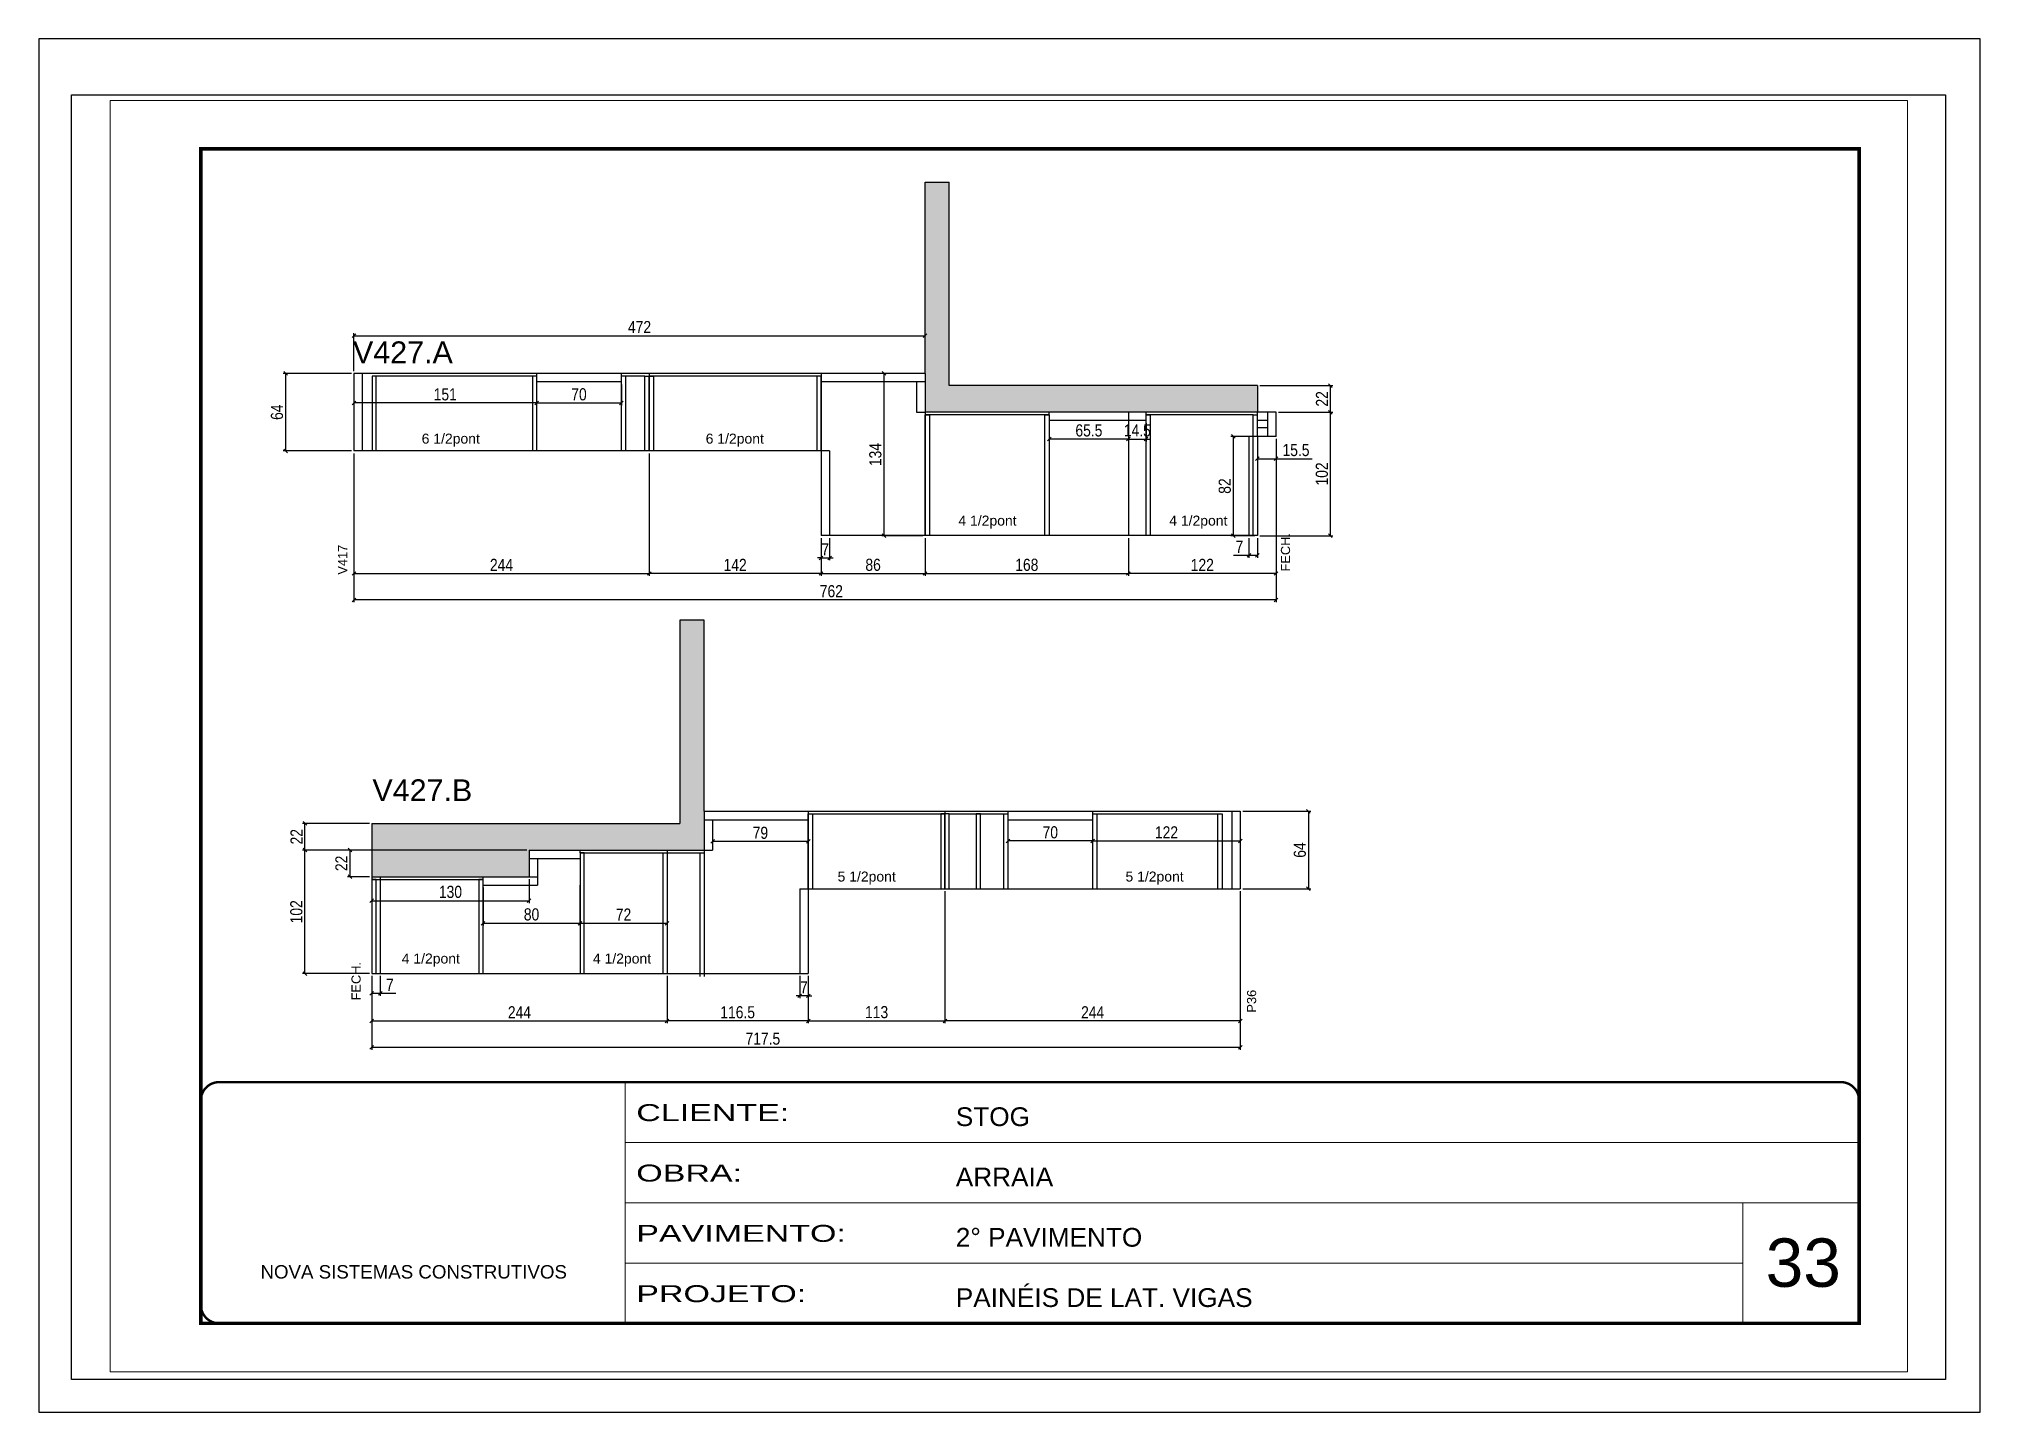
# Paper-space layout '01 (33)' of a CAD drawing. Extents: x -1 to 296, y 0 to 210.
# The model-space entities are those that its viewports show. They can reach past a viewport. Long polylines and large blocks are cut down to what shows.
import ezdxf

# ---------------------------------------------------------------- set-up
doc = ezdxf.new("R2010")
doc.units = 0
for name, pattern in [('CONTINUO', [0]), ('DASHED', [0.75, 0.5, -0.25]), ('HIDDEN', [0.375, 0.25, -0.125])]:
    doc.linetypes.add(name, pattern=pattern)
doc.layers.get('0').update_dxf_attribs({"linetype": 'CONTINUOUS'})
doc.layers.get('Defpoints').update_dxf_attribs({"linetype": 'CONTINUOUS'})
for name, color, linetype, lineweight in [('CARIMBO', 255, 'CONTINUOUS', 9), ('Folhas', 255, 'CONTINUOUS', 9), ('SARRAFO DE PRESSAO', 251, 'DASHED', 9)]:
    doc.layers.add(name, color=color, linetype=linetype, lineweight=lineweight)
for name, color, linetype in [('COTA', 241, 'CONTINUOUS'), ('NOMENCLATURA', 7, 'CONTINUOUS'), ('Painéis', 200, 'CONTINUOUS'), ('PONTALETE', 7, 'CONTINUOUS'), ('SARR_2.2x7', 40, 'CONTINUOUS'), ('SARR_3.5x7', 81, 'CONTINUOUS')]:
    doc.layers.add(name, color=color, linetype=linetype)
doc.styles.add('ARIAL', font='arial.ttf')
doc.styles.add('COTA TECNICA', font='techl___.ttf', dxfattribs={"height": 10})
doc.styles.add('Tecnologia', font='')
doc.styles.get('Tecnologia').set_extended_font_data('Forgotten Futurist')
doc.dimstyles.new('PAINEL', dxfattribs={"dimtxt": 10, "dimasz": 3, "dimexe": 3, "dimexo": 3, "dimgap": 3, "dimtad": 1, "dimdec": 1, "dimzin": 12, "dimdsep": 46, "dimtxsty": 'COTA TECNICA', "dimblk1": 'OBLIQUE', "dimblk2": 'OBLIQUE', "dimsah": 1, "dimcen": 0.9, "dimclrd": 4, "dimclre": 4, "dimclrt": 240, "dimadec": 1, "dimazin": 3, "dimtfac": 1, "dimtdec": 1, "dimtmove": 0, "dimatfit": 3, "dimfxl": 1, "dimtolj": 1, "dimtzin": 12, "dimarcsym": 0})
pattern_1 = [(50, (-1585, -5742.8755), (9.1092334, -0.7969543), [0.9525, -10.4775]), (355, (-1585, -5742.876), (-1.762171, 9.552842), [0.762, -8.382029]), (100.451445, (-1584.241, -5742.942), (7.3470624, 8.7558876), [0.8095004, -8.904512]), (46.1842, (-1585, -5740.336), (13.553952, -2.102116), [1.42875, -15.71625]), (96.63556, (-1583.87, -5740.511), (11.870207, 12.371306), [1.214251, -13.35678]), (351.18415, (-1585, -5740.336), (11.870207, 12.371306), [1.142998, -12.572987]), (21, (-1583.73, -5740.9705), (7.5807196, -5.11326), [0.9525, -10.4775]), (326, (-1583.73, -5740.971), (3.0901014, 9.209398), [0.762, -8.382]), (71.451445, (-1583.098, -5741.397), (10.670821, 4.0961384), [0.8095004, -8.904497]), (37.5, (-1585, -5742.8755), (0.1544302, 4.22775194), [0, -8.2804, 0, -8.509, 0, -8.41375]), (7.5, (-1585, -5742.8755), (3.3409831, 5.0090287), [0, -4.8514, 0, -8.0899, 0, -3.20675]), (327.5, (-1587.832, -5742.8755), (6.7795298, -0.2864372), [0, -3.175, 0, -9.906, 0, -13.1445]), (317.5, (-1589.102, -5742.8755), (7.406459, 1.2713246), [0, -4.1275, 0, -6.5786, 0, -9.3345])]

psp = doc.layouts.new('01 (33)')

msp = doc.modelspace()

# ---------------------------------------------------------------- texts
at = {"layer": 'CARIMBO', "style": 'ARIAL'}
msp.add_text('33', height=40, dxfattribs=at).set_placement((5640.07, 4228.09))
at = {"layer": 'NOMENCLATURA', "linetype": 'Continuous', "style": 'ARIAL'}
for s, p in [('V427.A', (4472.87, 4990.85)), ('V427.B', (4488.93, 4629.19))]:
    msp.add_text(s, height=18, dxfattribs=at).set_placement(p)
for s, p in [('FECH.', (5247.11, 4818.86)), ('V417', (4468.08, 4816.25)), ('FECH.', (4479.2, 4464.63)), ('P36', (5219.07, 4454.59))]:
    msp.add_text(s, height=7.567, rotation=90, dxfattribs=at).set_placement(p)
at = {"layer": 'PONTALETE', "linetype": 'Continuous', "style": 'ARIAL'}
for s, p in [('6 1/2pont', (4529.62, 4924.46)), ('6 1/2pont', (4764.28, 4924.46)), ('4 1/2pont', (4973.1, 4856.75)), ('4 1/2pont', (5147.28, 4856.75)), ('5 1/2pont', (4873.26, 4562.8)), ('5 1/2pont', (5111.15, 4562.8)), ('4 1/2pont', (4513.14, 4495.09)), ('4 1/2pont', (4671.11, 4495.09))]:
    msp.add_text(s, height=8.25, dxfattribs=at).set_placement(p)

# ---------------------------------------------------------------- blocks, each defined once
blk = doc.blocks.new('9999999999')
at = {"color": 30, "linetype": 'CONTINUO'}
for p, q in [((98564.6, 34230.2), (98564.6, 34429.4)), ((98564.6, 34379.6), (99584, 34379.6)), ((98564.6, 34329.8), (99488, 34329.8)), ((99584, 34329.8), (99488, 34329.8)), ((99488, 34329.8), (99488, 34230.2)), ((98564.6, 34280), (99488, 34280))]:
    blk.add_line(p, q, dxfattribs=at)
at = {"color": 30, "linetype": 'CONTINUO', "const_width": 2}
blk.add_lwpolyline([(99584, 34230.2), (99584, 34414.4, 0.414214), (99569, 34429.4), (98229, 34429.4, 0.414214), (98214, 34414.4), (98214, 34245.2, 0.414214), (98229, 34230.2), (99584, 34230.2)], format="xyb", dxfattribs=at)
at = {"layer": 'Folhas'}
blk.add_lwpolyline([(98139, 34190.2), (99624, 34190.2), (99624, 35240.2), (98139, 35240.2)], close=True, dxfattribs=at)
at = {"layer": 'Folhas', "color": 30, "const_width": 3}
blk.add_lwpolyline([(98214, 34230.2), (99584, 34230.2), (99584, 35200.2), (98214, 35200.2)], close=True, dxfattribs=at)
at = {"color": 7, "linetype": 'Continuous', "ltscale": 5, "style": 'ARIAL'}
for s, height, p in [('STOG', 15.48, (98837.7, 34393.1)), ('ARRAIA', 15.48, (98837.7, 34343.3)), ('2° PAVIMENTO', 15.483, (98837.7, 34293.5)), ('NOVA SISTEMAS CONSTRUTIVOS', 11.059, (98263.2, 34267.2)), ('PAINÉIS DE LAT. VIGAS', 15.483, (98837.7, 34243.7))]:
    blk.add_text(s, height=height, dxfattribs=at).set_placement(p)
at = {"layer": 'Folhas', "color": 7, "style": 'Tecnologia', "width": 1.5}
for s, p in [('CLIENTE:', (98573.7, 34397.2)), ('OBRA:', (98573.7, 34347.3)), ('PAVIMENTO:', (98573.7, 34297.5)), ('PROJETO:', (98573.7, 34247.7))]:
    blk.add_text(s, height=14, dxfattribs=at).set_placement(p)
blk = doc.blocks.new('_Oblique')
at = {"color": 0, "linetype": 'ByBlock', "lineweight": -2}
blk.add_line((-0.5, -0.5), (0.5, 0.5), dxfattribs=at)
blk = doc.blocks.new('*D1324')
at = {"layer": 'COTA', "color": 4, "linetype": 'Continuous', "lineweight": -2, "transparency": 16777216}
for p, q in [((5235.6, 4928.4), (5235.6, 4815.2)), ((5113.6, 4846.4), (5113.6, 4815.2)), ((5235.6, 4817.2), (5113.6, 4817.2))]:
    blk.add_line(p, q, dxfattribs=at)
at = {"layer": 'Defpoints', "color": 0, "linetype": 'Continuous', "transparency": 16777216}
for p in [(5235.6, 4930.4), (5113.6, 4848.4), (5113.6, 4817.2)]:
    blk.add_point(p, dxfattribs=at)
at = {"layer": 'COTA', "color": 4, "linetype": 'Continuous', "lineweight": -2, "transparency": 16777216, "xscale": 3, "yscale": 3, "zscale": 3, "rotation": 180}
blk.add_blockref('_Oblique', (5113.6, 4817.2), dxfattribs=at)
at = {"layer": 'COTA', "color": 4, "linetype": 'Continuous', "lineweight": -2, "transparency": 16777216, "xscale": 3, "yscale": 3, "zscale": 3}
blk.add_blockref('_Oblique', (5235.6, 4817.2), dxfattribs=at)
at = {"layer": 'COTA', "color": 240, "linetype": 'Continuous', "transparency": 16777216, "insert": (5174.6, 4824.3), "char_height": 10, "attachment_point": 5, "style": 'COTA TECNICA'}
blk.add_mtext('\\A1;122', dxfattribs=at)
blk = doc.blocks.new('*D1325')
at = {"layer": 'COTA', "color": 4, "linetype": 'Continuous', "lineweight": -2, "transparency": 16777216}
for p, q in [((4717.6, 4916.4), (4717.6, 4815.2)), ((4859.6, 4846.4), (4859.6, 4815.2)), ((4859.6, 4817.2), (4717.6, 4817.2))]:
    blk.add_line(p, q, dxfattribs=at)
at = {"layer": 'Defpoints', "color": 0, "linetype": 'Continuous', "transparency": 16777216}
for p in [(4717.6, 4918.4), (4859.6, 4848.4), (4717.6, 4817.2)]:
    blk.add_point(p, dxfattribs=at)
at = {"layer": 'COTA', "color": 4, "linetype": 'Continuous', "lineweight": -2, "transparency": 16777216, "xscale": 3, "yscale": 3, "zscale": 3, "rotation": 180}
blk.add_blockref('_Oblique', (4717.6, 4817.2), dxfattribs=at)
at = {"layer": 'COTA', "color": 4, "linetype": 'Continuous', "lineweight": -2, "transparency": 16777216, "xscale": 3, "yscale": 3, "zscale": 3}
blk.add_blockref('_Oblique', (4859.6, 4817.2), dxfattribs=at)
at = {"layer": 'COTA', "color": 240, "linetype": 'Continuous', "transparency": 16777216, "insert": (4788.6, 4824.3), "char_height": 10, "attachment_point": 5, "style": 'COTA TECNICA'}
blk.add_mtext('\\A1;142', dxfattribs=at)
blk = doc.blocks.new('*D1326')
at = {"layer": 'COTA', "color": 4, "linetype": 'Continuous', "lineweight": -2, "transparency": 16777216}
for p, q in [((5235.6, 4928.4), (5235.6, 4793.4)), ((4473.6, 4916.4), (4473.6, 4793.4)), ((5235.6, 4795.4), (4473.6, 4795.4))]:
    blk.add_line(p, q, dxfattribs=at)
at = {"layer": 'Defpoints', "color": 0, "linetype": 'Continuous', "transparency": 16777216}
for p in [(5235.6, 4930.4), (4473.6, 4918.4), (4473.6, 4795.4)]:
    blk.add_point(p, dxfattribs=at)
at = {"layer": 'COTA', "color": 4, "linetype": 'Continuous', "lineweight": -2, "transparency": 16777216, "xscale": 3, "yscale": 3, "zscale": 3, "rotation": 180}
blk.add_blockref('_Oblique', (4473.6, 4795.4), dxfattribs=at)
at = {"layer": 'COTA', "color": 4, "linetype": 'Continuous', "lineweight": -2, "transparency": 16777216, "xscale": 3, "yscale": 3, "zscale": 3}
blk.add_blockref('_Oblique', (5235.6, 4795.4), dxfattribs=at)
at = {"layer": 'COTA', "color": 240, "linetype": 'Continuous', "transparency": 16777216, "insert": (4868.1, 4802.5), "char_height": 10, "attachment_point": 5, "style": 'COTA TECNICA'}
blk.add_mtext('\\A1;762', dxfattribs=at)
blk = doc.blocks.new('*D1327')
at = {"layer": 'COTA', "color": 4, "linetype": 'Continuous', "lineweight": -2, "transparency": 16777216}
for p, q in [((4471.6, 4982.4), (4415.2, 4982.4)), ((4417.2, 4982.4), (4417.2, 4918.4)), ((4471.6, 4918.4), (4415.2, 4918.4))]:
    blk.add_line(p, q, dxfattribs=at)
at = {"layer": 'Defpoints', "color": 0, "linetype": 'Continuous', "transparency": 16777216}
for p in [(4473.6, 4982.4), (4417.2, 4918.4), (4473.6, 4918.4)]:
    blk.add_point(p, dxfattribs=at)
at = {"layer": 'COTA', "color": 4, "linetype": 'Continuous', "lineweight": -2, "transparency": 16777216, "xscale": 3, "yscale": 3, "zscale": 3}
for p, rotation in [((4417.2, 4982.4), 90), ((4417.2, 4918.4), 270)]:
    blk.add_blockref('_Oblique', p, dxfattribs=dict(at, rotation=rotation))
at = {"layer": 'COTA', "color": 240, "linetype": 'Continuous', "transparency": 16777216, "insert": (4410.1, 4950.4), "char_height": 10, "attachment_point": 5, "rotation": 90, "style": 'COTA TECNICA'}
blk.add_mtext('\\A1;64', dxfattribs=at)
blk = doc.blocks.new('*D1328')
at = {"layer": 'COTA', "color": 4, "linetype": 'Continuous', "lineweight": -2, "transparency": 16777216}
for p, q in [((4859.6, 4846.4), (4859.6, 4815.2)), ((4945.6, 4846.4), (4945.6, 4815.2)), ((4859.6, 4817.2), (4945.6, 4817.2))]:
    blk.add_line(p, q, dxfattribs=at)
at = {"layer": 'Defpoints', "color": 0, "linetype": 'Continuous', "transparency": 16777216}
for p in [(4859.6, 4848.4), (4945.6, 4848.4), (4945.6, 4817.2)]:
    blk.add_point(p, dxfattribs=at)
at = {"layer": 'COTA', "color": 4, "linetype": 'Continuous', "lineweight": -2, "transparency": 16777216, "xscale": 3, "yscale": 3, "zscale": 3, "rotation": 180}
blk.add_blockref('_Oblique', (4859.6, 4817.2), dxfattribs=at)
at = {"layer": 'COTA', "color": 4, "linetype": 'Continuous', "lineweight": -2, "transparency": 16777216, "xscale": 3, "yscale": 3, "zscale": 3}
blk.add_blockref('_Oblique', (4945.6, 4817.2), dxfattribs=at)
at = {"layer": 'COTA', "color": 240, "linetype": 'Continuous', "transparency": 16777216, "insert": (4902.6, 4824.3), "char_height": 10, "attachment_point": 5, "style": 'COTA TECNICA'}
blk.add_mtext('\\A1;86', dxfattribs=at)
blk = doc.blocks.new('*D1350')
at = {"layer": 'COTA', "color": 4, "linetype": 'Continuous', "lineweight": -2, "transparency": 16777216}
for p, q in [((4945.6, 4846.4), (4945.6, 4815.2)), ((5113.6, 4846.4), (5113.6, 4815.2)), ((4945.6, 4817.2), (5113.6, 4817.2))]:
    blk.add_line(p, q, dxfattribs=at)
at = {"layer": 'Defpoints', "color": 0, "linetype": 'Continuous', "transparency": 16777216}
for p in [(4945.6, 4848.4), (5113.6, 4848.4), (5113.6, 4817.2)]:
    blk.add_point(p, dxfattribs=at)
at = {"layer": 'COTA', "color": 4, "linetype": 'Continuous', "lineweight": -2, "transparency": 16777216, "xscale": 3, "yscale": 3, "zscale": 3, "rotation": 180}
blk.add_blockref('_Oblique', (4945.6, 4817.2), dxfattribs=at)
at = {"layer": 'COTA', "color": 4, "linetype": 'Continuous', "lineweight": -2, "transparency": 16777216, "xscale": 3, "yscale": 3, "zscale": 3}
blk.add_blockref('_Oblique', (5113.6, 4817.2), dxfattribs=at)
at = {"layer": 'COTA', "color": 240, "linetype": 'Continuous', "transparency": 16777216, "insert": (5029.6, 4824.3), "char_height": 10, "attachment_point": 5, "style": 'COTA TECNICA'}
blk.add_mtext('\\A1;168', dxfattribs=at)
blk = doc.blocks.new('*D1351')
at = {"layer": 'COTA', "color": 4, "linetype": 'Continuous', "lineweight": -2, "transparency": 16777216}
for p, q in [((5213.1, 4846.4), (5213.1, 4830.1)), ((5220.1, 4846.4), (5220.1, 4830.1)), ((5213.1, 4832.1), (5200.4, 4832.1)), ((5220.1, 4832.1), (5213.1, 4832.1))]:
    blk.add_line(p, q, dxfattribs=at)
at = {"layer": 'Defpoints', "color": 0, "linetype": 'Continuous', "transparency": 16777216}
for p in [(5213.1, 4848.4), (5220.1, 4848.4), (5213.1, 4832.1)]:
    blk.add_point(p, dxfattribs=at)
at = {"layer": 'COTA', "color": 4, "linetype": 'Continuous', "lineweight": -2, "transparency": 16777216, "xscale": 3, "yscale": 3, "zscale": 3, "rotation": 180}
blk.add_blockref('_Oblique', (5213.1, 4832.1), dxfattribs=at)
at = {"layer": 'COTA', "color": 4, "linetype": 'Continuous', "lineweight": -2, "transparency": 16777216, "xscale": 3, "yscale": 3, "zscale": 3}
blk.add_blockref('_Oblique', (5220.1, 4832.1), dxfattribs=at)
at = {"layer": 'COTA', "color": 240, "linetype": 'Continuous', "transparency": 16777216, "insert": (5205.2, 4839.2), "char_height": 10, "attachment_point": 5, "style": 'COTA TECNICA'}
blk.add_mtext('\\A1;7', dxfattribs=at)
blk = doc.blocks.new('*D1352')
at = {"layer": 'COTA', "color": 4, "linetype": 'Continuous', "lineweight": -2, "transparency": 16777216}
for p, q in [((5237.6, 4950.4), (5282.5, 4950.4)), ((5280.5, 4848.4), (5280.5, 4950.4)), ((5222.1, 4848.4), (5282.5, 4848.4))]:
    blk.add_line(p, q, dxfattribs=at)
at = {"layer": 'Defpoints', "color": 0, "linetype": 'Continuous', "transparency": 16777216}
for p in [(5235.6, 4950.4), (5280.5, 4950.4), (5220.1, 4848.4)]:
    blk.add_point(p, dxfattribs=at)
at = {"layer": 'COTA', "color": 4, "linetype": 'Continuous', "lineweight": -2, "transparency": 16777216, "xscale": 3, "yscale": 3, "zscale": 3}
for p, rotation in [((5280.5, 4950.4), 90), ((5280.5, 4848.4), 270)]:
    blk.add_blockref('_Oblique', p, dxfattribs=dict(at, rotation=rotation))
at = {"layer": 'COTA', "color": 240, "linetype": 'Continuous', "transparency": 16777216, "insert": (5273.4, 4899.4), "char_height": 10, "attachment_point": 5, "rotation": 90, "style": 'COTA TECNICA'}
blk.add_mtext('\\A1;102', dxfattribs=at)
blk = doc.blocks.new('*D1353')
at = {"layer": 'COTA', "color": 4, "linetype": 'Continuous', "lineweight": -2, "transparency": 16777216}
for p, q in [((5222.1, 4972.4), (5282.5, 4972.4)), ((5280.5, 4950.4), (5280.5, 4972.4)), ((5237.6, 4950.4), (5282.5, 4950.4))]:
    blk.add_line(p, q, dxfattribs=at)
at = {"layer": 'Defpoints', "color": 0, "linetype": 'Continuous', "transparency": 16777216}
for p in [(5220.1, 4972.4), (5280.5, 4972.4), (5235.6, 4950.4)]:
    blk.add_point(p, dxfattribs=at)
at = {"layer": 'COTA', "color": 4, "linetype": 'Continuous', "lineweight": -2, "transparency": 16777216, "xscale": 3, "yscale": 3, "zscale": 3}
for p, rotation in [((5280.5, 4972.4), 90), ((5280.5, 4950.4), 270)]:
    blk.add_blockref('_Oblique', p, dxfattribs=dict(at, rotation=rotation))
at = {"layer": 'COTA', "color": 240, "linetype": 'Continuous', "transparency": 16777216, "insert": (5273.5, 4961.4), "char_height": 10, "attachment_point": 5, "rotation": 90, "style": 'COTA TECNICA'}
blk.add_mtext('\\A1;22', dxfattribs=at)
blk = doc.blocks.new('*D1354')
at = {"layer": 'COTA', "color": 4, "linetype": 'Continuous', "lineweight": -2, "transparency": 16777216}
for p, q in [((4473.6, 4916.4), (4473.6, 4815.2)), ((4717.6, 4916.4), (4717.6, 4815.2)), ((4473.6, 4817.2), (4717.6, 4817.2))]:
    blk.add_line(p, q, dxfattribs=at)
at = {"layer": 'Defpoints', "color": 0, "linetype": 'Continuous', "transparency": 16777216}
for p in [(4473.6, 4918.4), (4717.6, 4918.4), (4717.6, 4817.2)]:
    blk.add_point(p, dxfattribs=at)
at = {"layer": 'COTA', "color": 4, "linetype": 'Continuous', "lineweight": -2, "transparency": 16777216, "xscale": 3, "yscale": 3, "zscale": 3, "rotation": 180}
blk.add_blockref('_Oblique', (4473.6, 4817.2), dxfattribs=at)
at = {"layer": 'COTA', "color": 4, "linetype": 'Continuous', "lineweight": -2, "transparency": 16777216, "xscale": 3, "yscale": 3, "zscale": 3}
blk.add_blockref('_Oblique', (4717.6, 4817.2), dxfattribs=at)
at = {"layer": 'COTA', "color": 240, "linetype": 'Continuous', "transparency": 16777216, "insert": (4595.6, 4824.3), "char_height": 10, "attachment_point": 5, "style": 'COTA TECNICA'}
blk.add_mtext('\\A1;244', dxfattribs=at)
blk = doc.blocks.new('*D1355')
at = {"layer": 'COTA', "color": 4, "linetype": 'Continuous', "lineweight": -2, "transparency": 16777216}
for p, q in [((4624.6, 4973.4), (4624.6, 4956)), ((4694.6, 4973.4), (4694.6, 4956)), ((4624.6, 4958), (4694.6, 4958))]:
    blk.add_line(p, q, dxfattribs=at)
at = {"layer": 'Defpoints', "color": 0, "linetype": 'Continuous', "transparency": 16777216}
for p in [(4624.6, 4975.4), (4694.6, 4975.4), (4694.6, 4958)]:
    blk.add_point(p, dxfattribs=at)
at = {"layer": 'COTA', "color": 4, "linetype": 'Continuous', "lineweight": -2, "transparency": 16777216, "xscale": 3, "yscale": 3, "zscale": 3, "rotation": 180}
blk.add_blockref('_Oblique', (4624.6, 4958), dxfattribs=at)
at = {"layer": 'COTA', "color": 4, "linetype": 'Continuous', "lineweight": -2, "transparency": 16777216, "xscale": 3, "yscale": 3, "zscale": 3}
blk.add_blockref('_Oblique', (4694.6, 4958), dxfattribs=at)
at = {"layer": 'COTA', "color": 240, "linetype": 'Continuous', "transparency": 16777216, "insert": (4659.6, 4965.1), "char_height": 10, "attachment_point": 5, "style": 'COTA TECNICA'}
blk.add_mtext('\\A1;70', dxfattribs=at)
blk = doc.blocks.new('*D1356')
at = {"layer": 'COTA', "color": 4, "linetype": 'Continuous', "lineweight": -2, "transparency": 16777216}
for p, q in [((4473.6, 4980.4), (4473.6, 4956)), ((4624.6, 4973.4), (4624.6, 4956)), ((4624.6, 4958), (4473.6, 4958))]:
    blk.add_line(p, q, dxfattribs=at)
at = {"layer": 'Defpoints', "color": 0, "linetype": 'Continuous', "transparency": 16777216}
for p in [(4473.6, 4982.4), (4624.6, 4975.4), (4473.6, 4958)]:
    blk.add_point(p, dxfattribs=at)
at = {"layer": 'COTA', "color": 4, "linetype": 'Continuous', "lineweight": -2, "transparency": 16777216, "xscale": 3, "yscale": 3, "zscale": 3, "rotation": 180}
blk.add_blockref('_Oblique', (4473.6, 4958), dxfattribs=at)
at = {"layer": 'COTA', "color": 4, "linetype": 'Continuous', "lineweight": -2, "transparency": 16777216, "xscale": 3, "yscale": 3, "zscale": 3}
blk.add_blockref('_Oblique', (4624.6, 4958), dxfattribs=at)
at = {"layer": 'COTA', "color": 240, "linetype": 'Continuous', "transparency": 16777216, "insert": (4549.1, 4965.1), "char_height": 10, "attachment_point": 5, "style": 'COTA TECNICA'}
blk.add_mtext('\\A1;151', dxfattribs=at)
blk = doc.blocks.new('*D1357')
at = {"layer": 'COTA', "color": 4, "linetype": 'Continuous', "lineweight": -2, "transparency": 16777216}
for p, q in [((4859.6, 4846.4), (4859.6, 4828.1)), ((4866.6, 4846.4), (4866.6, 4828.1)), ((4859.6, 4830.1), (4856.6, 4830.1)), ((4859.6, 4830.1), (4866.6, 4830.1)), ((4866.6, 4830.1), (4869.6, 4830.1))]:
    blk.add_line(p, q, dxfattribs=at)
at = {"layer": 'Defpoints', "color": 0, "linetype": 'Continuous', "transparency": 16777216}
for p in [(4859.6, 4848.4), (4866.6, 4848.4), (4866.6, 4830.1)]:
    blk.add_point(p, dxfattribs=at)
at = {"layer": 'COTA', "color": 4, "linetype": 'Continuous', "lineweight": -2, "transparency": 16777216, "xscale": 3, "yscale": 3, "zscale": 3}
blk.add_blockref('_Oblique', (4859.6, 4830.1), dxfattribs=at)
at = {"layer": 'COTA', "color": 4, "linetype": 'Continuous', "lineweight": -2, "transparency": 16777216, "xscale": 3, "yscale": 3, "zscale": 3, "rotation": 180}
blk.add_blockref('_Oblique', (4866.6, 4830.1), dxfattribs=at)
at = {"layer": 'COTA', "color": 240, "linetype": 'Continuous', "transparency": 16777216, "insert": (4863.1, 4837.2), "char_height": 10, "attachment_point": 5, "style": 'COTA TECNICA'}
blk.add_mtext('\\A1;7', dxfattribs=at)
blk = doc.blocks.new('*D1360')
at = {"layer": 'COTA', "color": 4, "linetype": 'Continuous', "lineweight": -2, "transparency": 16777216}
for p, q in [((4943.6, 4982.4), (4909.7, 4982.4)), ((4911.7, 4848.4), (4911.7, 4982.4)), ((4943.6, 4848.4), (4909.7, 4848.4))]:
    blk.add_line(p, q, dxfattribs=at)
at = {"layer": 'Defpoints', "color": 0, "linetype": 'Continuous', "transparency": 16777216}
for p in [(4911.7, 4982.4), (4945.6, 4982.4), (4945.6, 4848.4)]:
    blk.add_point(p, dxfattribs=at)
at = {"layer": 'COTA', "color": 4, "linetype": 'Continuous', "lineweight": -2, "transparency": 16777216, "xscale": 3, "yscale": 3, "zscale": 3}
for p, rotation in [((4911.7, 4982.4), 90), ((4911.7, 4848.4), 270)]:
    blk.add_blockref('_Oblique', p, dxfattribs=dict(at, rotation=rotation))
at = {"layer": 'COTA', "color": 240, "linetype": 'Continuous', "transparency": 16777216, "insert": (4904.5, 4915.4), "char_height": 10, "attachment_point": 5, "rotation": 90, "style": 'COTA TECNICA'}
blk.add_mtext('\\A1;134', dxfattribs=at)
blk = doc.blocks.new('*D1362')
at = {"layer": 'COTA', "color": 4, "linetype": 'Continuous', "lineweight": -2, "transparency": 16777216}
for p, q in [((5048.1, 4941.4), (5048.1, 4926.2)), ((5113.6, 4941.4), (5113.6, 4926.2)), ((5113.6, 4928.2), (5048.1, 4928.2))]:
    blk.add_line(p, q, dxfattribs=at)
at = {"layer": 'Defpoints', "color": 0, "linetype": 'Continuous', "transparency": 16777216}
for p in [(5048.1, 4943.4), (5113.6, 4943.4), (5048.1, 4928.2)]:
    blk.add_point(p, dxfattribs=at)
at = {"layer": 'COTA', "color": 4, "linetype": 'Continuous', "lineweight": -2, "transparency": 16777216, "xscale": 3, "yscale": 3, "zscale": 3, "rotation": 180}
blk.add_blockref('_Oblique', (5048.1, 4928.2), dxfattribs=at)
at = {"layer": 'COTA', "color": 4, "linetype": 'Continuous', "lineweight": -2, "transparency": 16777216, "xscale": 3, "yscale": 3, "zscale": 3}
blk.add_blockref('_Oblique', (5113.6, 4928.2), dxfattribs=at)
at = {"layer": 'COTA', "color": 240, "linetype": 'Continuous', "transparency": 16777216, "insert": (5080.9, 4935.3), "char_height": 10, "attachment_point": 5, "style": 'COTA TECNICA'}
blk.add_mtext('\\A1;65.5', dxfattribs=at)
blk = doc.blocks.new('*D1363')
at = {"layer": 'COTA', "color": 4, "linetype": 'Continuous', "lineweight": -2, "transparency": 16777216}
for p, q in [((5113.6, 4941.4), (5113.6, 4926.2)), ((5128.1, 4941.4), (5128.1, 4926.2)), ((5113.6, 4928.2), (5110.6, 4928.2)), ((5113.6, 4928.2), (5128.1, 4928.2)), ((5128.1, 4928.2), (5131.1, 4928.2))]:
    blk.add_line(p, q, dxfattribs=at)
at = {"layer": 'Defpoints', "color": 0, "linetype": 'Continuous', "transparency": 16777216}
for p in [(5113.6, 4943.4), (5128.1, 4943.4), (5128.1, 4928.2)]:
    blk.add_point(p, dxfattribs=at)
at = {"layer": 'COTA', "color": 4, "linetype": 'Continuous', "lineweight": -2, "transparency": 16777216, "xscale": 3, "yscale": 3, "zscale": 3}
blk.add_blockref('_Oblique', (5113.6, 4928.2), dxfattribs=at)
at = {"layer": 'COTA', "color": 4, "linetype": 'Continuous', "lineweight": -2, "transparency": 16777216, "xscale": 3, "yscale": 3, "zscale": 3, "rotation": 180}
blk.add_blockref('_Oblique', (5128.1, 4928.2), dxfattribs=at)
at = {"layer": 'COTA', "color": 240, "linetype": 'Continuous', "transparency": 16777216, "insert": (5120.9, 4935.3), "char_height": 10, "attachment_point": 5, "style": 'COTA TECNICA'}
blk.add_mtext('\\A1;14.5', dxfattribs=at)
blk = doc.blocks.new('*D1364')
at = {"layer": 'COTA', "color": 4, "linetype": 'Continuous', "lineweight": -2, "transparency": 16777216}
for p, q in [((4488.4, 4484.8), (4488.4, 4445.7)), ((4732.4, 4482.8), (4732.4, 4445.7)), ((4488.4, 4447.7), (4732.4, 4447.7))]:
    blk.add_line(p, q, dxfattribs=at)
at = {"layer": 'Defpoints', "color": 0, "linetype": 'Continuous', "transparency": 16777216}
for p in [(4488.4, 4486.8), (4732.4, 4484.8), (4732.4, 4447.7)]:
    blk.add_point(p, dxfattribs=at)
at = {"layer": 'COTA', "color": 4, "linetype": 'Continuous', "lineweight": -2, "transparency": 16777216, "xscale": 3, "yscale": 3, "zscale": 3, "rotation": 180}
blk.add_blockref('_Oblique', (4488.4, 4447.7), dxfattribs=at)
at = {"layer": 'COTA', "color": 4, "linetype": 'Continuous', "lineweight": -2, "transparency": 16777216, "xscale": 3, "yscale": 3, "zscale": 3}
blk.add_blockref('_Oblique', (4732.4, 4447.7), dxfattribs=at)
at = {"layer": 'COTA', "color": 240, "linetype": 'Continuous', "transparency": 16777216, "insert": (4610.4, 4454.8), "char_height": 10, "attachment_point": 5, "style": 'COTA TECNICA'}
blk.add_mtext('\\A1;244', dxfattribs=at)
blk = doc.blocks.new('*D1365')
at = {"layer": 'COTA', "color": 4, "linetype": 'Continuous', "lineweight": -2, "transparency": 16777216}
for p, q in [((4961.9, 4554.8), (4961.9, 4445.7)), ((4849, 4484.8), (4849, 4445.7)), ((4849, 4447.7), (4961.9, 4447.7))]:
    blk.add_line(p, q, dxfattribs=at)
at = {"layer": 'Defpoints', "color": 0, "linetype": 'Continuous', "transparency": 16777216}
for p in [(4961.9, 4556.8), (4849, 4486.8), (4961.9, 4447.7)]:
    blk.add_point(p, dxfattribs=at)
at = {"layer": 'COTA', "color": 4, "linetype": 'Continuous', "lineweight": -2, "transparency": 16777216, "xscale": 3, "yscale": 3, "zscale": 3, "rotation": 180}
blk.add_blockref('_Oblique', (4849, 4447.7), dxfattribs=at)
at = {"layer": 'COTA', "color": 4, "linetype": 'Continuous', "lineweight": -2, "transparency": 16777216, "xscale": 3, "yscale": 3, "zscale": 3}
blk.add_blockref('_Oblique', (4961.9, 4447.7), dxfattribs=at)
at = {"layer": 'COTA', "color": 240, "linetype": 'Continuous', "transparency": 16777216, "insert": (4905.5, 4454.9), "char_height": 10, "attachment_point": 5, "style": 'COTA TECNICA'}
blk.add_mtext('\\A1;113', dxfattribs=at)
blk = doc.blocks.new('*D1366')
at = {"layer": 'COTA', "color": 4, "linetype": 'Continuous', "lineweight": -2, "transparency": 16777216}
for p, q in [((5206, 4554.8), (5206, 4423.9)), ((4488.4, 4484.8), (4488.4, 4423.9)), ((4488.4, 4425.9), (5206, 4425.9))]:
    blk.add_line(p, q, dxfattribs=at)
at = {"layer": 'Defpoints', "color": 0, "linetype": 'Continuous', "transparency": 16777216}
for p in [(5206, 4556.8), (4488.4, 4486.8), (5206, 4425.9)]:
    blk.add_point(p, dxfattribs=at)
at = {"layer": 'COTA', "color": 4, "linetype": 'Continuous', "lineweight": -2, "transparency": 16777216, "xscale": 3, "yscale": 3, "zscale": 3, "rotation": 180}
blk.add_blockref('_Oblique', (4488.4, 4425.9), dxfattribs=at)
at = {"layer": 'COTA', "color": 4, "linetype": 'Continuous', "lineweight": -2, "transparency": 16777216, "xscale": 3, "yscale": 3, "zscale": 3}
blk.add_blockref('_Oblique', (5206, 4425.9), dxfattribs=at)
at = {"layer": 'COTA', "color": 240, "linetype": 'Continuous', "transparency": 16777216, "insert": (4811.5, 4433), "char_height": 10, "attachment_point": 5, "style": 'COTA TECNICA'}
blk.add_mtext('\\A1;717.5', dxfattribs=at)
blk = doc.blocks.new('*D1367')
at = {"layer": 'COTA', "color": 4, "linetype": 'Continuous', "lineweight": -2, "transparency": 16777216}
for p, q in [((5208, 4620.8), (5264.3, 4620.8)), ((5262.3, 4620.8), (5262.3, 4556.8)), ((5208, 4556.8), (5264.3, 4556.8))]:
    blk.add_line(p, q, dxfattribs=at)
at = {"layer": 'Defpoints', "color": 0, "linetype": 'Continuous', "transparency": 16777216}
for p in [(5206, 4620.8), (5206, 4556.8), (5262.3, 4556.8)]:
    blk.add_point(p, dxfattribs=at)
at = {"layer": 'COTA', "color": 4, "linetype": 'Continuous', "lineweight": -2, "transparency": 16777216, "xscale": 3, "yscale": 3, "zscale": 3}
for p, rotation in [((5262.3, 4620.8), 90), ((5262.3, 4556.8), 270)]:
    blk.add_blockref('_Oblique', p, dxfattribs=dict(at, rotation=rotation))
at = {"layer": 'COTA', "color": 240, "linetype": 'Continuous', "transparency": 16777216, "insert": (5255.2, 4588.8), "char_height": 10, "attachment_point": 5, "rotation": 90, "style": 'COTA TECNICA'}
blk.add_mtext('\\A1;64', dxfattribs=at)
blk = doc.blocks.new('*D1368')
at = {"layer": 'COTA', "color": 4, "linetype": 'Continuous', "lineweight": -2, "transparency": 16777216}
for p, q in [((4732.4, 4484.8), (4732.4, 4445.7)), ((4849, 4484.8), (4849, 4445.7)), ((4849, 4447.7), (4732.4, 4447.7))]:
    blk.add_line(p, q, dxfattribs=at)
at = {"layer": 'Defpoints', "color": 0, "linetype": 'Continuous', "transparency": 16777216}
for p in [(4732.4, 4486.8), (4849, 4486.8), (4732.4, 4447.7)]:
    blk.add_point(p, dxfattribs=at)
at = {"layer": 'COTA', "color": 4, "linetype": 'Continuous', "lineweight": -2, "transparency": 16777216, "xscale": 3, "yscale": 3, "zscale": 3, "rotation": 180}
blk.add_blockref('_Oblique', (4732.4, 4447.7), dxfattribs=at)
at = {"layer": 'COTA', "color": 4, "linetype": 'Continuous', "lineweight": -2, "transparency": 16777216, "xscale": 3, "yscale": 3, "zscale": 3}
blk.add_blockref('_Oblique', (4849, 4447.7), dxfattribs=at)
at = {"layer": 'COTA', "color": 240, "linetype": 'Continuous', "transparency": 16777216, "insert": (4790.7, 4454.8), "char_height": 10, "attachment_point": 5, "style": 'COTA TECNICA'}
blk.add_mtext('\\A1;116.5', dxfattribs=at)
blk = doc.blocks.new('*D1369')
at = {"layer": 'COTA', "color": 4, "linetype": 'Continuous', "lineweight": -2, "transparency": 16777216}
for p, q in [((4488.4, 4484.8), (4488.4, 4468.5)), ((4495.4, 4484.8), (4495.4, 4468.5)), ((4488.4, 4470.5), (4495.4, 4470.5)), ((4495.4, 4470.5), (4508.2, 4470.5))]:
    blk.add_line(p, q, dxfattribs=at)
at = {"layer": 'Defpoints', "color": 0, "linetype": 'Continuous', "transparency": 16777216}
for p in [(4488.4, 4486.8), (4495.4, 4486.8), (4495.4, 4470.5)]:
    blk.add_point(p, dxfattribs=at)
at = {"layer": 'COTA', "color": 4, "linetype": 'Continuous', "lineweight": -2, "transparency": 16777216, "xscale": 3, "yscale": 3, "zscale": 3, "rotation": 180}
blk.add_blockref('_Oblique', (4488.4, 4470.5), dxfattribs=at)
at = {"layer": 'COTA', "color": 4, "linetype": 'Continuous', "lineweight": -2, "transparency": 16777216, "xscale": 3, "yscale": 3, "zscale": 3}
blk.add_blockref('_Oblique', (4495.4, 4470.5), dxfattribs=at)
at = {"layer": 'COTA', "color": 240, "linetype": 'Continuous', "transparency": 16777216, "insert": (4503.3, 4477.5), "char_height": 10, "attachment_point": 5, "style": 'COTA TECNICA'}
blk.add_mtext('\\A1;7', dxfattribs=at)
blk = doc.blocks.new('*D1370')
at = {"layer": 'COTA', "color": 4, "linetype": 'Continuous', "lineweight": -2, "transparency": 16777216}
for p, q in [((4616.4, 4588.8), (4431.2, 4588.8)), ((4433.2, 4486.8), (4433.2, 4588.8)), ((4486.4, 4486.8), (4431.2, 4486.8))]:
    blk.add_line(p, q, dxfattribs=at)
at = {"layer": 'Defpoints', "color": 0, "linetype": 'Continuous', "transparency": 16777216}
for p in [(4433.2, 4588.8), (4618.4, 4588.8), (4488.4, 4486.8)]:
    blk.add_point(p, dxfattribs=at)
at = {"layer": 'COTA', "color": 4, "linetype": 'Continuous', "lineweight": -2, "transparency": 16777216, "xscale": 3, "yscale": 3, "zscale": 3}
for p, rotation in [((4433.2, 4588.8), 90), ((4433.2, 4486.8), 270)]:
    blk.add_blockref('_Oblique', p, dxfattribs=dict(at, rotation=rotation))
at = {"layer": 'COTA', "color": 240, "linetype": 'Continuous', "transparency": 16777216, "insert": (4426.1, 4537.8), "char_height": 10, "attachment_point": 5, "rotation": 90, "style": 'COTA TECNICA'}
blk.add_mtext('\\A1;102', dxfattribs=at)
blk = doc.blocks.new('*D1371')
at = {"layer": 'COTA', "color": 4, "linetype": 'Continuous', "lineweight": -2, "transparency": 16777216}
for p, q in [((4486.4, 4610.8), (4431.2, 4610.8)), ((4433.2, 4588.8), (4433.2, 4610.8)), ((4616.4, 4588.8), (4431.2, 4588.8))]:
    blk.add_line(p, q, dxfattribs=at)
at = {"layer": 'Defpoints', "color": 0, "linetype": 'Continuous', "transparency": 16777216}
for p in [(4433.2, 4610.8), (4488.4, 4610.8), (4618.4, 4588.8)]:
    blk.add_point(p, dxfattribs=at)
at = {"layer": 'COTA', "color": 4, "linetype": 'Continuous', "lineweight": -2, "transparency": 16777216, "xscale": 3, "yscale": 3, "zscale": 3}
for p, rotation in [((4433.2, 4610.8), 90), ((4433.2, 4588.8), 270)]:
    blk.add_blockref('_Oblique', p, dxfattribs=dict(at, rotation=rotation))
at = {"layer": 'COTA', "color": 240, "linetype": 'Continuous', "transparency": 16777216, "insert": (4426.2, 4599.8), "char_height": 10, "attachment_point": 5, "rotation": 90, "style": 'COTA TECNICA'}
blk.add_mtext('\\A1;22', dxfattribs=at)
blk = doc.blocks.new('*D1372')
at = {"layer": 'COTA', "color": 4, "linetype": 'Continuous', "lineweight": -2, "transparency": 16777216}
for p, q in [((4961.9, 4554.8), (4961.9, 4445.7)), ((5206, 4554.8), (5206, 4445.7)), ((5206, 4447.7), (4961.9, 4447.7))]:
    blk.add_line(p, q, dxfattribs=at)
at = {"layer": 'Defpoints', "color": 0, "linetype": 'Continuous', "transparency": 16777216}
for p in [(4961.9, 4556.8), (5206, 4556.8), (4961.9, 4447.7)]:
    blk.add_point(p, dxfattribs=at)
at = {"layer": 'COTA', "color": 4, "linetype": 'Continuous', "lineweight": -2, "transparency": 16777216, "xscale": 3, "yscale": 3, "zscale": 3, "rotation": 180}
blk.add_blockref('_Oblique', (4961.9, 4447.7), dxfattribs=at)
at = {"layer": 'COTA', "color": 4, "linetype": 'Continuous', "lineweight": -2, "transparency": 16777216, "xscale": 3, "yscale": 3, "zscale": 3}
blk.add_blockref('_Oblique', (5206, 4447.7), dxfattribs=at)
at = {"layer": 'COTA', "color": 240, "linetype": 'Continuous', "transparency": 16777216, "insert": (5084, 4454.8), "char_height": 10, "attachment_point": 5, "style": 'COTA TECNICA'}
blk.add_mtext('\\A1;244', dxfattribs=at)
blk = doc.blocks.new('*D1373')
at = {"layer": 'COTA', "color": 4, "linetype": 'Continuous', "lineweight": -2, "transparency": 16777216}
for p, q in [((5014, 4611.8), (5014, 4594.3)), ((5084, 4611.8), (5084, 4594.3)), ((5084, 4596.3), (5014, 4596.3))]:
    blk.add_line(p, q, dxfattribs=at)
at = {"layer": 'Defpoints', "color": 0, "linetype": 'Continuous', "transparency": 16777216}
for p in [(5014, 4613.8), (5084, 4613.8), (5014, 4596.3)]:
    blk.add_point(p, dxfattribs=at)
at = {"layer": 'COTA', "color": 4, "linetype": 'Continuous', "lineweight": -2, "transparency": 16777216, "xscale": 3, "yscale": 3, "zscale": 3, "rotation": 180}
blk.add_blockref('_Oblique', (5014, 4596.3), dxfattribs=at)
at = {"layer": 'COTA', "color": 4, "linetype": 'Continuous', "lineweight": -2, "transparency": 16777216, "xscale": 3, "yscale": 3, "zscale": 3}
blk.add_blockref('_Oblique', (5084, 4596.3), dxfattribs=at)
at = {"layer": 'COTA', "color": 240, "linetype": 'Continuous', "transparency": 16777216, "insert": (5049, 4603.4), "char_height": 10, "attachment_point": 5, "style": 'COTA TECNICA'}
blk.add_mtext('\\A1;70', dxfattribs=at)
blk = doc.blocks.new('*D1374')
at = {"layer": 'COTA', "color": 4, "linetype": 'Continuous', "lineweight": -2, "transparency": 16777216}
for p, q in [((5084, 4611.8), (5084, 4594.3)), ((5206, 4618.8), (5206, 4594.3)), ((5084, 4596.3), (5206, 4596.3))]:
    blk.add_line(p, q, dxfattribs=at)
at = {"layer": 'Defpoints', "color": 0, "linetype": 'Continuous', "transparency": 16777216}
for p in [(5206, 4620.8), (5084, 4613.8), (5206, 4596.3)]:
    blk.add_point(p, dxfattribs=at)
at = {"layer": 'COTA', "color": 4, "linetype": 'Continuous', "lineweight": -2, "transparency": 16777216, "xscale": 3, "yscale": 3, "zscale": 3, "rotation": 180}
blk.add_blockref('_Oblique', (5084, 4596.3), dxfattribs=at)
at = {"layer": 'COTA', "color": 4, "linetype": 'Continuous', "lineweight": -2, "transparency": 16777216, "xscale": 3, "yscale": 3, "zscale": 3}
blk.add_blockref('_Oblique', (5206, 4596.3), dxfattribs=at)
at = {"layer": 'COTA', "color": 240, "linetype": 'Continuous', "transparency": 16777216, "insert": (5145, 4603.4), "char_height": 10, "attachment_point": 5, "style": 'COTA TECNICA'}
blk.add_mtext('\\A1;122', dxfattribs=at)
blk = doc.blocks.new('*D1375')
at = {"layer": 'COTA', "color": 4, "linetype": 'Continuous', "lineweight": -2, "transparency": 16777216}
for p, q in [((4842, 4484.8), (4842, 4466.4)), ((4849, 4484.8), (4849, 4466.4)), ((4842, 4468.4), (4839, 4468.4)), ((4849, 4468.4), (4842, 4468.4)), ((4849, 4468.4), (4852, 4468.4))]:
    blk.add_line(p, q, dxfattribs=at)
at = {"layer": 'Defpoints', "color": 0, "linetype": 'Continuous', "transparency": 16777216}
for p in [(4842, 4486.8), (4849, 4486.8), (4842, 4468.4)]:
    blk.add_point(p, dxfattribs=at)
at = {"layer": 'COTA', "color": 4, "linetype": 'Continuous', "lineweight": -2, "transparency": 16777216, "xscale": 3, "yscale": 3, "zscale": 3}
blk.add_blockref('_Oblique', (4842, 4468.4), dxfattribs=at)
at = {"layer": 'COTA', "color": 4, "linetype": 'Continuous', "lineweight": -2, "transparency": 16777216, "xscale": 3, "yscale": 3, "zscale": 3, "rotation": 180}
blk.add_blockref('_Oblique', (4849, 4468.4), dxfattribs=at)
at = {"layer": 'COTA', "color": 240, "linetype": 'Continuous', "transparency": 16777216, "insert": (4845.5, 4475.5), "char_height": 10, "attachment_point": 5, "style": 'COTA TECNICA'}
blk.add_mtext('\\A1;7', dxfattribs=at)
blk = doc.blocks.new('*D1413')
at = {"layer": 'COTA', "color": 4, "linetype": 'Continuous', "lineweight": -2, "transparency": 16777216}
for p, q in [((5220.1, 4928.4), (5220.1, 4910)), ((5235.6, 4928.4), (5235.6, 4910)), ((5220.1, 4912), (5235.6, 4912)), ((5235.6, 4912), (5265.4, 4912))]:
    blk.add_line(p, q, dxfattribs=at)
at = {"layer": 'Defpoints', "color": 0, "linetype": 'Continuous', "transparency": 16777216}
for p in [(5220.1, 4930.4), (5235.6, 4930.4), (5235.6, 4912)]:
    blk.add_point(p, dxfattribs=at)
at = {"layer": 'COTA', "color": 4, "linetype": 'Continuous', "lineweight": -2, "transparency": 16777216, "xscale": 3, "yscale": 3, "zscale": 3, "rotation": 180}
blk.add_blockref('_Oblique', (5220.1, 4912), dxfattribs=at)
at = {"layer": 'COTA', "color": 4, "linetype": 'Continuous', "lineweight": -2, "transparency": 16777216, "xscale": 3, "yscale": 3, "zscale": 3}
blk.add_blockref('_Oblique', (5235.6, 4912), dxfattribs=at)
at = {"layer": 'COTA', "color": 240, "linetype": 'Continuous', "transparency": 16777216, "insert": (5252, 4919.1), "char_height": 10, "attachment_point": 5, "style": 'COTA TECNICA'}
blk.add_mtext('\\A1;15.5', dxfattribs=at)
blk = doc.blocks.new('*D1414')
at = {"layer": 'COTA', "color": 4, "linetype": 'Continuous', "lineweight": -2, "transparency": 16777216}
for p, q in [((5218.1, 4930.4), (5198.2, 4930.4)), ((5200.2, 4930.4), (5200.2, 4848.4)), ((5218.1, 4848.4), (5198.2, 4848.4))]:
    blk.add_line(p, q, dxfattribs=at)
at = {"layer": 'Defpoints', "color": 0, "linetype": 'Continuous', "transparency": 16777216}
for p in [(5220.1, 4930.4), (5200.2, 4848.4), (5220.1, 4848.4)]:
    blk.add_point(p, dxfattribs=at)
at = {"layer": 'COTA', "color": 4, "linetype": 'Continuous', "lineweight": -2, "transparency": 16777216, "xscale": 3, "yscale": 3, "zscale": 3}
for p, rotation in [((5200.2, 4930.4), 90), ((5200.2, 4848.4), 270)]:
    blk.add_blockref('_Oblique', p, dxfattribs=dict(at, rotation=rotation))
at = {"layer": 'COTA', "color": 240, "linetype": 'Continuous', "transparency": 16777216, "insert": (5193.2, 4889.4), "char_height": 10, "attachment_point": 5, "rotation": 90, "style": 'COTA TECNICA'}
blk.add_mtext('\\A1;82', dxfattribs=at)
blk = doc.blocks.new('*D1573')
at = {"layer": 'COTA', "color": 4, "linetype": 'Continuous', "lineweight": -2, "transparency": 16777216}
for p, q in [((4473.6, 4984.4), (4473.6, 5015.6)), ((4473.6, 5013.6), (4945.6, 5013.6)), ((4945.6, 4984.4), (4945.6, 5015.6))]:
    blk.add_line(p, q, dxfattribs=at)
at = {"layer": 'Defpoints', "color": 0, "linetype": 'Continuous', "transparency": 16777216}
for p in [(4945.6, 5013.6), (4473.6, 4982.4), (4945.6, 4982.4)]:
    blk.add_point(p, dxfattribs=at)
at = {"layer": 'COTA', "color": 4, "linetype": 'Continuous', "lineweight": -2, "transparency": 16777216, "xscale": 3, "yscale": 3, "zscale": 3, "rotation": 180}
blk.add_blockref('_Oblique', (4473.6, 5013.6), dxfattribs=at)
at = {"layer": 'COTA', "color": 4, "linetype": 'Continuous', "lineweight": -2, "transparency": 16777216, "xscale": 3, "yscale": 3, "zscale": 3}
blk.add_blockref('_Oblique', (4945.6, 5013.6), dxfattribs=at)
at = {"layer": 'COTA', "color": 240, "linetype": 'Continuous', "transparency": 16777216, "insert": (4709.6, 5020.7), "char_height": 10, "attachment_point": 5, "style": 'COTA TECNICA'}
blk.add_mtext('\\A1;472', dxfattribs=at)
blk = doc.blocks.new('*D1574')
at = {"layer": 'COTA', "color": 4, "linetype": 'Continuous', "lineweight": -2, "transparency": 16777216}
for p, q in [((4770, 4611.8), (4770, 4593.9)), ((4849, 4611.8), (4849, 4593.9)), ((4849, 4595.9), (4770, 4595.9))]:
    blk.add_line(p, q, dxfattribs=at)
at = {"layer": 'Defpoints', "color": 0, "linetype": 'Continuous', "transparency": 16777216}
for p in [(4770, 4613.8), (4849, 4613.8), (4770, 4595.9)]:
    blk.add_point(p, dxfattribs=at)
at = {"layer": 'COTA', "color": 4, "linetype": 'Continuous', "lineweight": -2, "transparency": 16777216, "xscale": 3, "yscale": 3, "zscale": 3, "rotation": 180}
blk.add_blockref('_Oblique', (4770, 4595.9), dxfattribs=at)
at = {"layer": 'COTA', "color": 4, "linetype": 'Continuous', "lineweight": -2, "transparency": 16777216, "xscale": 3, "yscale": 3, "zscale": 3}
blk.add_blockref('_Oblique', (4849, 4595.9), dxfattribs=at)
at = {"layer": 'COTA', "color": 240, "linetype": 'Continuous', "transparency": 16777216, "insert": (4809.5, 4603), "char_height": 10, "attachment_point": 5, "style": 'COTA TECNICA'}
blk.add_mtext('\\A1;79', dxfattribs=at)
blk = doc.blocks.new('*D1575')
at = {"layer": 'COTA', "color": 4, "linetype": 'Continuous', "lineweight": -2, "transparency": 16777216}
for p, q in [((4488.4, 4564.8), (4488.4, 4545)), ((4618.4, 4564.8), (4618.4, 4545)), ((4488.4, 4547), (4618.4, 4547))]:
    blk.add_line(p, q, dxfattribs=at)
at = {"layer": 'Defpoints', "color": 0, "linetype": 'Continuous', "transparency": 16777216}
for p in [(4488.4, 4566.8), (4618.4, 4566.8), (4618.4, 4547)]:
    blk.add_point(p, dxfattribs=at)
at = {"layer": 'COTA', "color": 4, "linetype": 'Continuous', "lineweight": -2, "transparency": 16777216, "xscale": 3, "yscale": 3, "zscale": 3, "rotation": 180}
blk.add_blockref('_Oblique', (4488.4, 4547), dxfattribs=at)
at = {"layer": 'COTA', "color": 4, "linetype": 'Continuous', "lineweight": -2, "transparency": 16777216, "xscale": 3, "yscale": 3, "zscale": 3}
blk.add_blockref('_Oblique', (4618.4, 4547), dxfattribs=at)
at = {"layer": 'COTA', "color": 240, "linetype": 'Continuous', "transparency": 16777216, "insert": (4553.4, 4554.2), "char_height": 10, "attachment_point": 5, "style": 'COTA TECNICA'}
blk.add_mtext('\\A1;130', dxfattribs=at)
blk = doc.blocks.new('*D1576')
at = {"layer": 'COTA', "color": 4, "linetype": 'Continuous', "lineweight": -2, "transparency": 16777216}
for p, q in [((4616.4, 4588.8), (4468.3, 4588.8)), ((4470.3, 4588.8), (4470.3, 4566.8)), ((4486.4, 4566.8), (4468.3, 4566.8))]:
    blk.add_line(p, q, dxfattribs=at)
at = {"layer": 'Defpoints', "color": 0, "linetype": 'Continuous', "transparency": 16777216}
for p in [(4618.4, 4588.8), (4470.3, 4566.8), (4488.4, 4566.8)]:
    blk.add_point(p, dxfattribs=at)
at = {"layer": 'COTA', "color": 4, "linetype": 'Continuous', "lineweight": -2, "transparency": 16777216, "xscale": 3, "yscale": 3, "zscale": 3}
for p, rotation in [((4470.3, 4588.8), 90), ((4470.3, 4566.8), 270)]:
    blk.add_blockref('_Oblique', p, dxfattribs=dict(at, rotation=rotation))
at = {"layer": 'COTA', "color": 240, "linetype": 'Continuous', "transparency": 16777216, "insert": (4463.3, 4577.8), "char_height": 10, "attachment_point": 5, "rotation": 90, "style": 'COTA TECNICA'}
blk.add_mtext('\\A1;22', dxfattribs=at)
blk = doc.blocks.new('*D1577')
at = {"layer": 'COTA', "color": 4, "linetype": 'Continuous', "lineweight": -2, "transparency": 16777216}
for p, q in [((4580.4, 4557.8), (4580.4, 4526.4)), ((4660.4, 4559.8), (4660.4, 4526.4)), ((4580.4, 4528.4), (4660.4, 4528.4))]:
    blk.add_line(p, q, dxfattribs=at)
at = {"layer": 'Defpoints', "color": 0, "linetype": 'Continuous', "transparency": 16777216}
for p in [(4580.4, 4559.8), (4660.4, 4561.8), (4660.4, 4528.4)]:
    blk.add_point(p, dxfattribs=at)
at = {"layer": 'COTA', "color": 4, "linetype": 'Continuous', "lineweight": -2, "transparency": 16777216, "xscale": 3, "yscale": 3, "zscale": 3, "rotation": 180}
blk.add_blockref('_Oblique', (4580.4, 4528.4), dxfattribs=at)
at = {"layer": 'COTA', "color": 4, "linetype": 'Continuous', "lineweight": -2, "transparency": 16777216, "xscale": 3, "yscale": 3, "zscale": 3}
blk.add_blockref('_Oblique', (4660.4, 4528.4), dxfattribs=at)
at = {"layer": 'COTA', "color": 240, "linetype": 'Continuous', "transparency": 16777216, "insert": (4620.4, 4535.6), "char_height": 10, "attachment_point": 5, "style": 'COTA TECNICA'}
blk.add_mtext('\\A1;80', dxfattribs=at)
blk = doc.blocks.new('*D1578')
at = {"layer": 'COTA', "color": 4, "linetype": 'Continuous', "lineweight": -2, "transparency": 16777216}
for p, q in [((4660.4, 4559.8), (4660.4, 4526.4)), ((4732.4, 4559.8), (4732.4, 4526.4)), ((4660.4, 4528.4), (4732.4, 4528.4))]:
    blk.add_line(p, q, dxfattribs=at)
at = {"layer": 'Defpoints', "color": 0, "linetype": 'Continuous', "transparency": 16777216}
for p in [(4660.4, 4561.8), (4732.4, 4561.8), (4732.4, 4528.4)]:
    blk.add_point(p, dxfattribs=at)
at = {"layer": 'COTA', "color": 4, "linetype": 'Continuous', "lineweight": -2, "transparency": 16777216, "xscale": 3, "yscale": 3, "zscale": 3, "rotation": 180}
blk.add_blockref('_Oblique', (4660.4, 4528.4), dxfattribs=at)
at = {"layer": 'COTA', "color": 4, "linetype": 'Continuous', "lineweight": -2, "transparency": 16777216, "xscale": 3, "yscale": 3, "zscale": 3}
blk.add_blockref('_Oblique', (4732.4, 4528.4), dxfattribs=at)
at = {"layer": 'COTA', "color": 240, "linetype": 'Continuous', "transparency": 16777216, "insert": (4696.4, 4535.5), "char_height": 10, "attachment_point": 5, "style": 'COTA TECNICA'}
blk.add_mtext('\\A1;72', dxfattribs=at)

# ---------------------------------------------------------------- dimensions: what is measured, and where the dimension line sits
at = {"layer": 'COTA', "linetype": 'Continuous'}
for base, p1, p2, override, picture, middle in [((4945.58, 5013.58), (4473.58, 4982.44), (4945.58, 4982.44), {"dimexe": 2, "dimexo": 2, "dimgap": 2, "dimadec": 8, "dimtix": 1, "dimatfit": 2, "dimldrblk": 'Oblique'}, '*D1573', (4709.58, 5020.65)), ((4473.58, 4957.99), (4624.58, 4975.44), (4473.58, 4982.44), {"dimexe": 2, "dimexo": 2, "dimgap": 2, "dimadec": 8, "dimtix": 1, "dimtmove": 1, "dimatfit": 2, "dimldrblk": 'Oblique'}, '*D1356', (4549.08, 4965.1)), ((4694.58, 4957.99), (4624.58, 4975.44), (4694.58, 4975.44), {"dimexe": 2, "dimexo": 2, "dimgap": 2, "dimadec": 8, "dimtix": 1, "dimatfit": 2, "dimldrblk": 'Oblique'}, '*D1355', (4659.58, 4965.09)), ((5048.11, 4928.21), (5113.61, 4943.44), (5048.11, 4943.44), {"dimexe": 2, "dimexo": 2, "dimgap": 2, "dimadec": 8, "dimtix": 1, "dimatfit": 2, "dimldrblk": 'Oblique'}, '*D1362', (5080.86, 4935.32)), ((5128.11, 4928.21), (5113.61, 4943.44), (5128.11, 4943.44), {"dimexe": 2, "dimexo": 2, "dimgap": 2, "dimadec": 8, "dimtix": 1, "dimatfit": 2, "dimldrblk": 'Oblique'}, '*D1363', (5120.86, 4935.32)), ((4717.61, 4817.22), (4473.58, 4918.44), (4717.61, 4918.44), {"dimexe": 2, "dimexo": 2, "dimgap": 2, "dimadec": 8, "dimtix": 1, "dimatfit": 2, "dimldrblk": 'Oblique'}, '*D1354', (4595.59, 4824.29)), ((4866.58, 4830.1), (4859.58, 4848.44), (4866.58, 4848.44), {"dimexe": 2, "dimexo": 2, "dimgap": 2, "dimadec": 8, "dimtix": 1, "dimatfit": 2, "dimldrblk": 'Oblique'}, '*D1357', (4863.08, 4837.17)), ((4945.58, 4817.22), (4859.58, 4848.44), (4945.58, 4848.44), {"dimexe": 2, "dimexo": 2, "dimgap": 2, "dimadec": 8, "dimtix": 1, "dimatfit": 2, "dimldrblk": 'Oblique'}, '*D1328', (4902.58, 4824.35)), ((5113.61, 4817.22), (4945.58, 4848.44), (5113.61, 4848.44), {"dimexe": 2, "dimexo": 2, "dimgap": 2, "dimadec": 8, "dimtix": 1, "dimatfit": 2, "dimldrblk": 'Oblique'}, '*D1350', (5029.59, 4824.35)), ((4769.97, 4595.88), (4848.97, 4613.78), (4769.97, 4613.78), {"dimexe": 2, "dimexo": 2, "dimgap": 2, "dimadec": 8, "dimtix": 1, "dimatfit": 2, "dimldrblk": 'Oblique'}, '*D1574', (4809.47, 4602.98)), ((4618.44, 4546.99), (4488.44, 4566.78), (4618.44, 4566.78), {"dimexe": 2, "dimexo": 2, "dimgap": 2, "dimadec": 8, "dimtix": 1, "dimatfit": 2, "dimldrblk": 'Oblique'}, '*D1575', (4553.44, 4554.21)), ((4660.44, 4528.43), (4580.44, 4559.78), (4660.44, 4561.78), {"dimexe": 2, "dimexo": 2, "dimgap": 2, "dimadec": 8, "dimtix": 1, "dimatfit": 2, "dimldrblk": 'Oblique'}, '*D1577', (4620.44, 4535.55)), ((4732.44, 4528.43), (4660.44, 4561.78), (4732.44, 4561.78), {"dimexe": 2, "dimexo": 2, "dimgap": 2, "dimadec": 8, "dimtix": 1, "dimtmove": 1, "dimatfit": 2, "dimldrblk": 'Oblique'}, '*D1578', (4696.44, 4535.5)), ((4961.94, 4447.7), (4848.97, 4486.78), (4961.94, 4556.78), {"dimexe": 2, "dimexo": 2, "dimgap": 2, "dimadec": 8, "dimtix": 1, "dimatfit": 2, "dimldrblk": 'Oblique'}, '*D1365', (4905.45, 4454.92)), ((4732.44, 4447.7), (4488.44, 4486.78), (4732.44, 4484.78), {"dimexe": 2, "dimexo": 2, "dimgap": 2, "dimadec": 8, "dimtix": 1, "dimatfit": 2, "dimldrblk": 'Oblique'}, '*D1364', (4610.44, 4454.78))]:
    dim = msp.add_linear_dim(base=base, p1=p1, p2=p2, dimstyle='PAINEL', override=override, dxfattribs=at)
    dim.commit()
    dim.dimension.update_dxf_attribs({"geometry": picture, "text_midpoint": middle})
for base, p1, p2, angle, override, picture, middle in [((4417.2, 4918.44), (4473.58, 4982.44), (4473.58, 4918.44), 90, {"dimexe": 2, "dimexo": 2, "dimgap": 2, "dimadec": 8, "dimtix": 1, "dimatfit": 2, "dimldrblk": 'Oblique'}, '*D1327', (4410.1, 4950.44)), ((4911.67, 4982.44), (4945.58, 4848.44), (4945.58, 4982.44), 90, {"dimexe": 2, "dimexo": 2, "dimgap": 2, "dimadec": 8, "dimtix": 1, "dimatfit": 2, "dimldrblk": 'Oblique'}, '*D1360', (4904.45, 4915.44)), ((5280.5, 4972.44), (5235.61, 4950.44), (5220.11, 4972.44), 90, {"dimexe": 2, "dimexo": 2, "dimgap": 2, "dimadec": 8, "dimtix": 1, "dimatfit": 2, "dimldrblk": 'Oblique'}, '*D1353', (5273.5, 4961.44)), ((5280.5, 4950.44), (5220.11, 4848.44), (5235.61, 4950.44), 90, {"dimexe": 2, "dimexo": 2, "dimgap": 2, "dimadec": 8, "dimtix": 1, "dimatfit": 2, "dimldrblk": 'Oblique'}, '*D1352', (5273.39, 4899.44)), ((5113.61, 4817.22), (5235.61, 4930.44), (5113.61, 4848.44), 180, {"dimexe": 2, "dimexo": 2, "dimgap": 2, "dimadec": 8, "dimtix": 1, "dimatfit": 2, "dimldrblk": 'Oblique'}, '*D1324', (5174.61, 4824.28)), ((5200.25, 4848.44), (5220.11, 4930.44), (5220.11, 4848.44), 90, {"dimexe": 2, "dimexo": 2, "dimgap": 2, "dimadec": 8, "dimtix": 1, "dimatfit": 2, "dimldrblk": 'Oblique'}, '*D1414', (5193.15, 4889.44)), ((4717.61, 4817.22), (4859.58, 4848.44), (4717.61, 4918.44), 180, {"dimexe": 2, "dimexo": 2, "dimgap": 2, "dimadec": 8, "dimtix": 1, "dimatfit": 2, "dimldrblk": 'Oblique'}, '*D1325', (4788.59, 4824.29)), ((5205.97, 4596.32), (5083.97, 4613.78), (5205.97, 4620.78), 180, {"dimexe": 2, "dimexo": 2, "dimgap": 2, "dimadec": 8, "dimtix": 1, "dimtmove": 1, "dimatfit": 2, "dimldrblk": 'Oblique'}, '*D1374', (5144.97, 4603.38)), ((5262.34, 4556.78), (5205.97, 4620.78), (5205.97, 4556.78), 90, {"dimexe": 2, "dimexo": 2, "dimgap": 2, "dimadec": 8, "dimtix": 1, "dimatfit": 2, "dimldrblk": 'Oblique'}, '*D1367', (5255.24, 4588.78)), ((4433.2, 4610.78), (4618.44, 4588.78), (4488.44, 4610.78), 90, {"dimexe": 2, "dimexo": 2, "dimgap": 2, "dimadec": 8, "dimtix": 1, "dimatfit": 2, "dimldrblk": 'Oblique'}, '*D1371', (4426.2, 4599.78)), ((5013.97, 4596.32), (5083.97, 4613.78), (5013.97, 4613.78), 180, {"dimexe": 2, "dimexo": 2, "dimgap": 2, "dimadec": 8, "dimtix": 1, "dimatfit": 2, "dimldrblk": 'Oblique'}, '*D1373', (5048.97, 4603.43)), ((4433.2, 4588.78), (4488.44, 4486.78), (4618.44, 4588.78), 90, {"dimexe": 2, "dimexo": 2, "dimgap": 2, "dimadec": 8, "dimtix": 1, "dimatfit": 2, "dimldrblk": 'Oblique'}, '*D1370', (4426.1, 4537.78)), ((4470.35, 4566.78), (4618.44, 4588.78), (4488.44, 4566.78), 90, {"dimexe": 2, "dimexo": 2, "dimgap": 2, "dimadec": 8, "dimtix": 1, "dimatfit": 2, "dimldrblk": 'Oblique'}, '*D1576', (4463.35, 4577.78)), ((4961.94, 4447.7), (5205.97, 4556.78), (4961.94, 4556.78), 180, {"dimexe": 2, "dimexo": 2, "dimgap": 2, "dimadec": 8, "dimtix": 1, "dimatfit": 2, "dimldrblk": 'Oblique'}, '*D1372', (5083.95, 4454.78)), ((4732.44, 4447.7), (4848.97, 4486.78), (4732.44, 4486.78), 180, {"dimexe": 2, "dimexo": 2, "dimgap": 2, "dimadec": 8, "dimtix": 1, "dimatfit": 2, "dimldrblk": 'Oblique'}, '*D1368', (4790.7, 4454.81)), ((4841.97, 4468.44), (4848.97, 4486.78), (4841.97, 4486.78), 180, {"dimexe": 2, "dimexo": 2, "dimgap": 2, "dimadec": 8, "dimtix": 1, "dimatfit": 2, "dimldrblk": 'Oblique'}, '*D1375', (4845.47, 4475.51))]:
    dim = msp.add_linear_dim(base=base, p1=p1, p2=p2, angle=angle, dimstyle='PAINEL', override=override, dxfattribs=at)
    dim.commit()
    dim.dimension.update_dxf_attribs({"geometry": picture, "text_midpoint": middle})
for base, p1, p2, picture, middle in [((4473.58, 4795.42), (5235.61, 4930.44), (4473.58, 4918.44), '*D1326', (4868.09, 4795.42)), ((4495.44, 4470.46), (4488.44, 4486.78), (4495.44, 4486.78), '*D1369', (4503.3, 4470.46))]:
    dim = msp.add_linear_dim(base=base, p1=p1, p2=p2, angle=180, dimstyle='PAINEL', override={"dimexe": 2, "dimexo": 2, "dimgap": 2, "dimadec": 8, "dimtix": 1, "dimatfit": 2, "dimldrblk": 'Oblique'}, dxfattribs=at)
    dim.commit()
    dim.dimension.update_dxf_attribs({"geometry": picture, "text_midpoint": middle, "dimtype": 160})
for base, p1, p2, picture, middle in [((5235.61, 4912.01), (5220.11, 4930.44), (5235.61, 4930.44), '*D1413', (5252, 4912.01)), ((5213.11, 4832.13), (5220.11, 4848.44), (5213.11, 4848.44), '*D1351', (5205.24, 4832.13)), ((5205.97, 4425.9), (4488.44, 4486.78), (5205.97, 4556.78), '*D1366', (4811.45, 4425.9))]:
    dim = msp.add_linear_dim(base=base, p1=p1, p2=p2, dimstyle='PAINEL', override={"dimexe": 2, "dimexo": 2, "dimgap": 2, "dimadec": 8, "dimtix": 1, "dimatfit": 2, "dimldrblk": 'Oblique'}, dxfattribs=at)
    dim.commit()
    dim.dimension.update_dxf_attribs({"geometry": picture, "text_midpoint": middle, "dimtype": 160})

# ---------------------------------------------------------------- hatches: boundary and pattern name
at = {"layer": 'COTA', "linetype": 'Continuous'}
h = msp.add_hatch(dxfattribs=at)
h.set_pattern_fill('AR-CONC', color=256, scale=0.05)
h.set_pattern_definition(pattern_1)
h.paths.add_polyline_path([(4965.58, 5140.44), (4945.58, 5140.44), (4945.58, 4982.44), (4945.58, 4950.44), (5220.11, 4950.44), (5220.11, 4972.44), (4965.58, 4972.44)])
h = msp.add_hatch(dxfattribs=at)
h.set_pattern_fill('AR-CONC', color=256, scale=0.05)
h.set_pattern_definition(pattern_1)
h.paths.add_polyline_path([(4742.97, 4610.78), (4488.44, 4610.78), (4488.44, 4566.78), (4618.44, 4566.78), (4618.44, 4588.78), (4762.97, 4588.78), (4762.97, 4620.78), (4762.97, 4778.78), (4742.97, 4778.78)])

# ---------------------------------------------------------------- linework, layer by layer
for p, q in [((4945.58, 4982.44), (4945.58, 5140.44)), ((4945.58, 5140.44), (4965.58, 5140.44)), ((4965.58, 4972.44), (4965.58, 5140.44)), ((4473.58, 4982.44), (4473.58, 4982.44)), ((5220.11, 4972.44), (4965.58, 4972.44)), ((5220.11, 4972.44), (5220.11, 4950.44)), ((4762.97, 4778.78), (4742.97, 4778.78)), ((4742.97, 4778.78), (4742.97, 4610.78)), ((4762.97, 4620.78), (4762.97, 4778.78)), ((5205.97, 4620.78), (5205.97, 4620.78)), ((4488.44, 4610.78), (4742.97, 4610.78)), ((4488.44, 4610.78), (4488.44, 4566.78))]:
    msp.add_line(p, q, dxfattribs=at)
at = {"layer": 'Painéis', "linetype": 'Continuous'}
for p, q in [((4945.58, 4982.44), (4473.58, 4982.44)), ((4473.58, 4982.44), (4473.58, 4918.44)), ((4717.61, 4982.44), (4717.61, 4918.44)), ((4859.58, 4982.44), (4859.58, 4918.44)), ((4945.58, 4982.44), (4945.58, 4950.44)), ((5235.61, 4950.44), (4945.58, 4950.44)), ((4945.58, 4950.44), (4945.58, 4848.44)), ((4945.58, 4950.44), (4945.58, 4848.44)), ((5113.61, 4950.44), (5113.61, 4848.44)), ((5235.61, 4930.44), (5235.61, 4950.44)), ((5235.61, 4930.44), (5220.11, 4930.44)), ((5220.11, 4930.44), (5220.11, 4848.44)), ((4859.58, 4918.44), (4473.58, 4918.44)), ((4859.58, 4918.44), (4859.58, 4848.44)), ((5220.11, 4848.44), (4859.58, 4848.44)), ((4762.97, 4620.78), (5205.97, 4620.78)), ((4762.97, 4620.78), (4762.97, 4588.78)), ((4848.97, 4620.78), (4848.97, 4556.78)), ((4961.94, 4620.78), (4961.94, 4556.78)), ((5205.97, 4620.78), (5205.97, 4556.78)), ((4618.44, 4588.78), (4762.97, 4588.78)), ((4618.44, 4588.78), (4618.44, 4566.78)), ((4732.44, 4588.78), (4732.44, 4486.78)), ((4488.44, 4566.78), (4618.44, 4566.78)), ((4488.44, 4566.78), (4488.44, 4486.78)), ((4848.97, 4556.78), (5205.97, 4556.78)), ((4848.97, 4556.78), (4848.97, 4486.78)), ((4488.44, 4486.78), (4848.97, 4486.78))]:
    msp.add_line(p, q, dxfattribs=at)
at = {"layer": 'SARR_2.2x7', "ltscale": 25}
for p, q in [((4480.58, 4982.44), (4480.58, 4918.44)), ((4624.58, 4980.24), (4488.58, 4980.24)), ((4694.58, 4975.44), (4624.58, 4975.44)), ((4859.58, 4980.24), (4717.61, 4980.24)), ((4945.58, 4975.44), (4859.58, 4975.44)), ((4938.58, 4975.44), (4938.58, 4950.44)), ((4938.58, 4950.44), (4945.58, 4950.44)), ((5048.11, 4948.24), (4945.58, 4948.24)), ((5048.11, 4948.24), (5048.11, 4950.44)), ((5113.61, 4943.44), (5048.11, 4943.44)), ((5128.11, 4943.44), (5113.61, 4943.44)), ((5128.11, 4948.24), (5128.11, 4950.44)), ((5216.61, 4948.24), (5128.11, 4948.24)), ((5228.61, 4943.44), (5220.11, 4943.44)), ((5228.61, 4930.44), (5228.61, 4950.44)), ((5228.61, 4937.44), (5220.11, 4937.44)), ((5198.97, 4620.78), (5198.97, 4556.78)), ((4762.97, 4613.78), (4848.97, 4613.78)), ((4769.97, 4613.78), (4769.97, 4588.78)), ((4848.97, 4618.58), (4961.94, 4618.58)), ((5013.97, 4613.78), (5083.97, 4613.78)), ((5083.97, 4618.58), (5190.97, 4618.58)), ((4660.44, 4586.58), (4660.44, 4588.78)), ((4762.97, 4588.78), (4769.97, 4588.78)), ((4618.44, 4581.78), (4660.44, 4581.78)), ((4625.44, 4581.78), (4625.44, 4566.78)), ((4660.44, 4586.58), (4762.97, 4586.58)), ((4488.44, 4564.58), (4580.44, 4564.58)), ((4580.44, 4564.58), (4580.44, 4566.78)), ((4580.44, 4559.78), (4610.44, 4559.78)), ((4610.44, 4559.78), (4625.44, 4559.78)), ((4618.44, 4566.78), (4625.44, 4566.78)), ((4625.44, 4566.78), (4625.44, 4559.78))]:
    msp.add_line(p, q, dxfattribs=at)
at = {"layer": 'SARR_2.2x7', "linetype": 'HIDDEN', "ltscale": 25}
for p, q in [((5213.11, 4930.44), (5213.11, 4848.44)), ((5220.11, 4930.44), (5213.11, 4930.44)), ((4866.58, 4918.44), (4859.58, 4918.44)), ((4866.58, 4918.44), (4866.58, 4848.44)), ((4495.44, 4566.78), (4495.44, 4486.78)), ((4841.97, 4556.78), (4841.97, 4486.78)), ((4841.97, 4556.78), (4848.97, 4556.78))]:
    msp.add_line(p, q, dxfattribs=at)
at = {"layer": 'SARR_2.2x7', "ltscale": 25}
msp.add_lwpolyline([(4714.11, 4980.24), (4694.58, 4980.24)], dxfattribs=at)
at = {"layer": 'SARR_2.2x7', "ltscale": 25, "elevation": 0}
msp.add_lwpolyline([(4965.44, 4618.58), (5013.97, 4618.58)], dxfattribs=at)
at = {"layer": 'SARR_3.5x7'}
for p, q in [((4621.08, 4980.24), (4621.08, 4918.44)), ((4624.58, 4982.44), (4624.58, 4918.44)), ((4694.58, 4982.44), (4694.58, 4918.44)), ((4698.08, 4980.24), (4698.08, 4918.44)), ((5220.11, 4930.44), (5220.11, 4950.44)), ((5013.97, 4620.78), (5013.97, 4556.78)), ((5083.97, 4620.78), (5083.97, 4556.78)), ((5010.47, 4618.58), (5010.47, 4556.78)), ((5087.47, 4618.58), (5087.47, 4556.78)), ((4762.97, 4588.78), (4762.97, 4484.48)), ((4728.94, 4586.58), (4728.94, 4486.78)), ((4759.47, 4586.58), (4759.47, 4484.48))]:
    msp.add_line(p, q, dxfattribs=at)
for points in [[(4492.08, 4918.44), (4492.08, 4980.24), (4488.58, 4980.24), (4488.58, 4918.44)], [(4714.11, 4918.44), (4714.11, 4980.24), (4717.61, 4980.24), (4717.61, 4918.44)], [(4717.61, 4918.44), (4717.61, 4980.24), (4721.11, 4980.24), (4721.11, 4918.44)], [(4859.58, 4918.44), (4859.58, 4980.24), (4856.08, 4980.24), (4856.08, 4918.44)]]:
    msp.add_lwpolyline(points, dxfattribs=at)
for points in [[(4949.08, 4848.44), (4945.58, 4848.44), (4945.58, 4948.24), (4949.08, 4948.24)], [(5048.11, 4848.44), (5044.61, 4848.44), (5044.61, 4948.24), (5048.11, 4948.24)], [(5131.61, 4848.44), (5128.11, 4848.44), (5128.11, 4948.24), (5131.61, 4948.24)]]:
    msp.add_lwpolyline(points, close=True, dxfattribs=at)
at = {"layer": 'SARR_3.5x7', "elevation": 0}
for points in [[(5220.11, 4930.44), (5220.11, 4848.44), (5216.61, 4848.44), (5216.61, 4948.24), (5220.11, 4948.24)], [(4848.97, 4556.78), (4848.97, 4618.58), (4852.47, 4618.58), (4852.47, 4556.78)], [(4961.94, 4556.78), (4961.94, 4618.58), (4958.44, 4618.58), (4958.44, 4556.78)], [(4965.44, 4556.78), (4965.44, 4618.58), (4961.94, 4618.58), (4961.94, 4556.78)], [(4991.22, 4556.78), (4991.22, 4618.58), (4987.72, 4618.58), (4987.72, 4556.78)], [(5187.47, 4556.78), (5187.47, 4618.58), (5190.97, 4618.58), (5190.97, 4556.78)]]:
    msp.add_lwpolyline(points, dxfattribs=at)
for points in [[(4660.44, 4486.78), (4663.94, 4486.78), (4663.94, 4586.58), (4660.44, 4586.58)], [(4488.44, 4486.78), (4491.94, 4486.78), (4491.94, 4564.58), (4488.44, 4564.58)], [(4576.94, 4486.78), (4580.44, 4486.78), (4580.44, 4564.58), (4576.94, 4564.58)]]:
    msp.add_lwpolyline(points, close=True, dxfattribs=at)

# ---------------------------------------------------------------- block references
at = {"layer": 'SARRAFO DE PRESSAO', "color": 6, "linetype": 'ByBlock'}
msp.add_blockref('9999999999', (-93866.77, -30032.25), dxfattribs=at)

msp.set_redraw_order([(e.dxf.handle, doc.entitydb.next_handle()) for e in msp.query("TEXT MTEXT ATTDEF DIMENSION ARC_DIMENSION")])  # texts and dimensions are drawn at this point

# ---------------------------------------------------------------- linework, layer by layer
for points in [[(-0.83, -0.24), (296.17, -0.24), (296.17, 209.76), (-0.83, 209.76)], [(290.87, 4.76), (4.17, 4.76), (4.17, 201.19), (290.87, 201.19)]]:
    psp.add_lwpolyline(points, close=True)

# ---------------------------------------------------------------- viewports
at = {"layer": 'Defpoints'}
psp.add_viewport(center=(147.52, 102.98), size=(286.7, 196.4325), view_center_point=(5014.46, 4682.04), view_height=1060.8667, dxfattribs=at)

doc.saveas('drawing.dxf')
